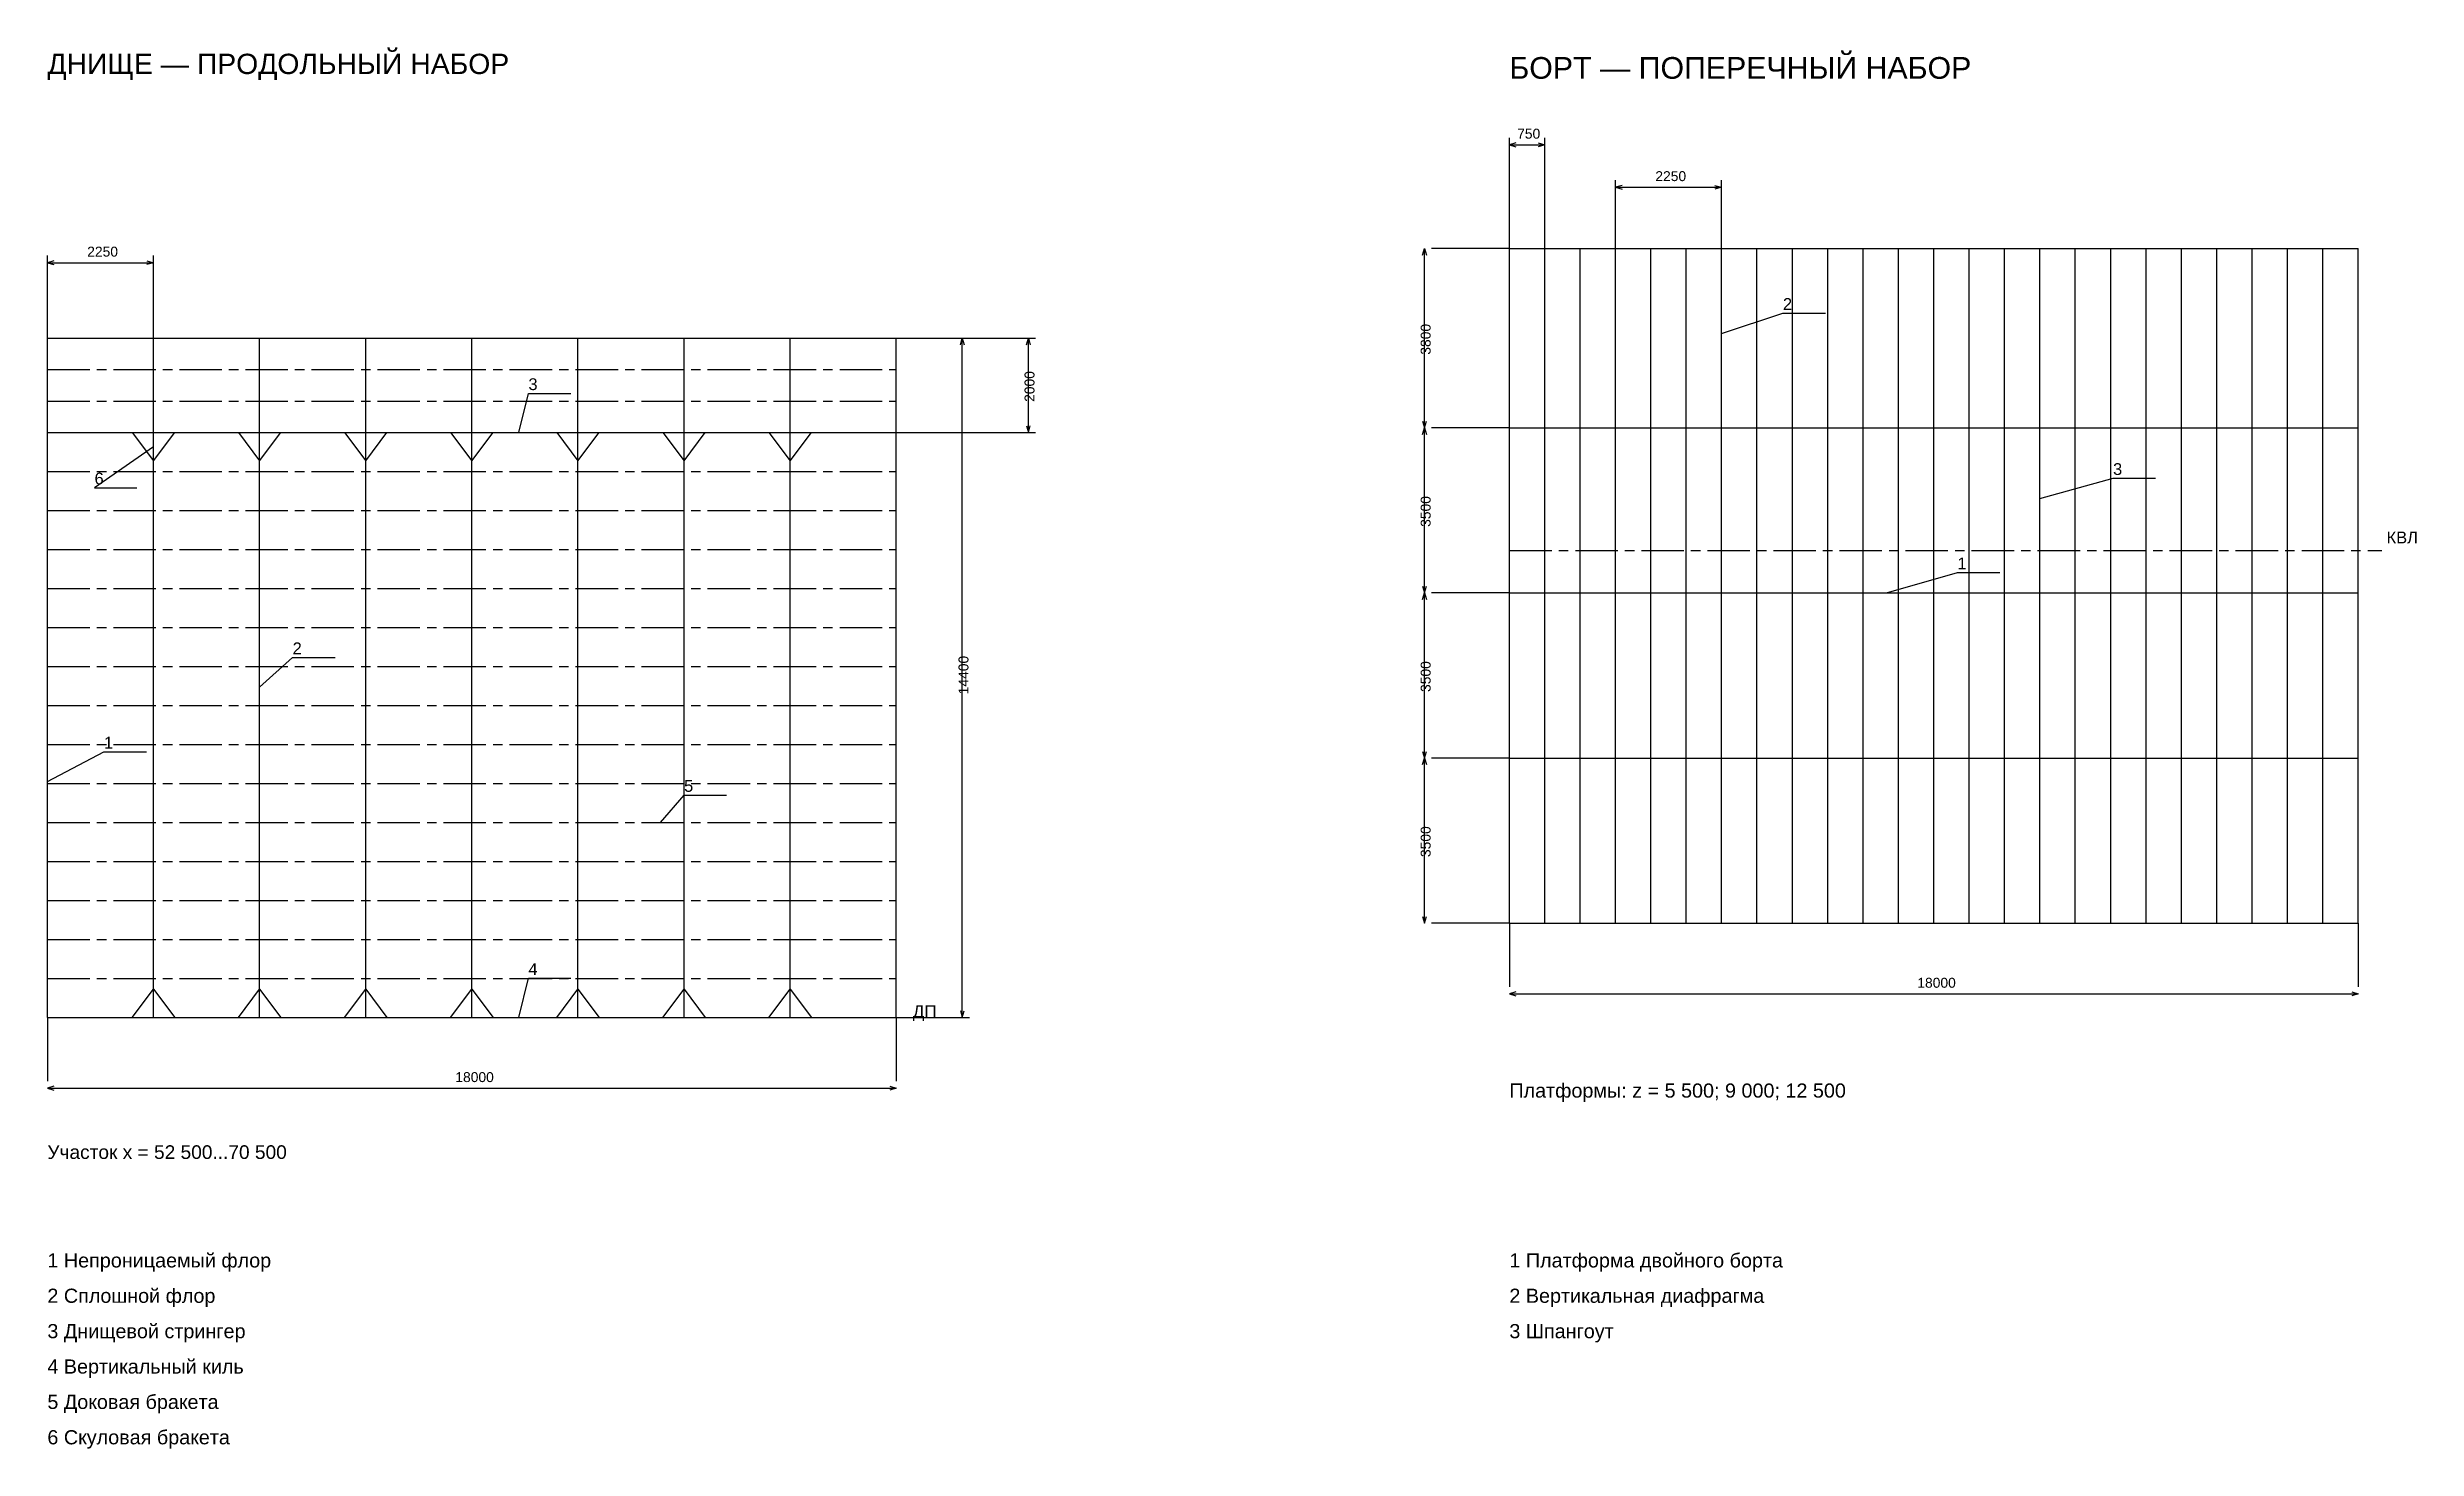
# Model space of a CAD drawing. Header units: millimetres. Extents: x -5500 to 166650, y -17240 to 192034.
# Drawn here: x 70000 to 120237, y 91860 to 121565 of the extents above; entities that cross this region are included whole.
import ezdxf

# ---------------------------------------------------------------- set-up
doc = ezdxf.new("R2010")
doc.units = ezdxf.units.MM
doc.linetypes.add('AXIS22', pattern=[1400, 900, -150, 200, -150])
for name, color, linetype in [('ARR_BOTTOM_CENTER', 30, 'AXIS22'), ('ARR_BOTTOM_DIM', 2, 'Continuous'), ('ARR_BOTTOM_HULL', 4, 'Continuous'), ('ARR_BOTTOM_MEMBER', 4, 'Continuous'), ('ARR_BOTTOM_SEAM', 7, 'Continuous'), ('ARR_BOTTOM_TEXT', 7, 'Continuous'), ('ARR_SIDE_CENTER', 30, 'AXIS22'), ('ARR_SIDE_DIM', 2, 'Continuous'), ('ARR_SIDE_HULL', 4, 'Continuous'), ('ARR_SIDE_MEMBER', 4, 'Continuous'), ('ARR_SIDE_SEAM', 7, 'Continuous'), ('ARR_SIDE_TEXT', 7, 'Continuous')]:
    doc.layers.add(name, color=color, linetype=linetype)
doc.styles.add('RU', font='arial.ttf')

msp = doc.modelspace()

# ---------------------------------------------------------------- texts
at = {"layer": 'ARR_BOTTOM_DIM', "style": 'RU'}
for s, p in [('2250', (70845, 117130)), ('18000', (78650, 99630))]:
    msp.add_text(s, height=210, dxfattribs=at).set_placement(p)
for s, p in [('2000', (90930, 114050)), ('14400', (89530, 107850))]:
    msp.add_text(s, height=210, rotation=90, dxfattribs=at).set_placement(p)
at = {"layer": 'ARR_BOTTOM_TEXT', "style": 'RU'}
for s, height, p in [('ДНИЩЕ — ПРОДОЛЬНЫЙ НАБОР', 430, (70000, 121000)), ('3', 250, (80200, 114300)), ('6', 250, (71000, 112300)), ('2', 250, (75200, 108700)), ('1', 250, (71200, 106700)), ('5', 250, (83500, 105783)), ('4', 250, (80200, 101900)), ('ДП', 260, (88350, 101000)), ('Участок x = 52 500...70 500', 290, (70000, 98000)), ('1 Непроницаемый флор', 300, (70000, 95700)), ('2 Сплошной флор', 300, (70000, 94950)), ('3 Днищевой стрингер', 300, (70000, 94200)), ('4 Вертикальный киль', 300, (70000, 93450)), ('5 Доковая бракета', 300, (70000, 92700)), ('6 Скуловая бракета', 300, (70000, 91950))]:
    msp.add_text(s, height=height, dxfattribs=at).set_placement(p)
at = {"layer": 'ARR_SIDE_DIM', "style": 'RU'}
for s, p in [('750', (101165, 119630)), ('2250', (104095, 118730)), ('18000', (109650, 101630))]:
    msp.add_text(s, height=210, dxfattribs=at).set_placement(p)
for s, p in [('3800', (99330, 115050)), ('3500', (99330, 111400)), ('3500', (99330, 107900)), ('3500', (99330, 104400))]:
    msp.add_text(s, height=210, rotation=90, dxfattribs=at).set_placement(p)
at = {"layer": 'ARR_SIDE_TEXT', "style": 'RU'}
for s, height, p in [('БОРТ — ПОПЕРЕЧНЫЙ НАБОР', 460, (101000, 120900)), ('2', 250, (106800, 116000)), ('3', 250, (113800, 112500)), ('КВЛ', 250, (119600, 111050)), ('1', 250, (110500, 110500)), ('Платформы: z = 5 500; 9 000; 12 500', 300, (101000, 99300)), ('1 Платформа двойного борта', 300, (101000, 95700)), ('2 Вертикальная диафрагма', 300, (101000, 94950)), ('3 Шпангоут', 300, (101000, 94200))]:
    msp.add_text(s, height=height, dxfattribs=at).set_placement(p)

# ---------------------------------------------------------------- linework, layer by layer
at = {"layer": 'ARR_BOTTOM_CENTER'}
for p, q in [((70000, 114733), (88000, 114733)), ((70000, 114067), (88000, 114067)), ((70000, 112573), (88000, 112573)), ((70000, 111747), (88000, 111747)), ((70000, 110920), (88000, 110920)), ((70000, 110093), (88000, 110093)), ((70000, 109267), (88000, 109267)), ((70000, 108440), (88000, 108440)), ((70000, 107613), (88000, 107613)), ((70000, 106787), (88000, 106787)), ((70000, 105960), (88000, 105960)), ((70000, 105133), (88000, 105133)), ((70000, 104307), (88000, 104307)), ((70000, 103480), (88000, 103480)), ((70000, 102653), (88000, 102653)), ((70000, 101827), (88000, 101827))]:
    msp.add_line(p, q, dxfattribs=at)
at = {"layer": 'ARR_BOTTOM_DIM'}
for p, q in [((70000, 115400), (70000, 117150)), ((72250, 115400), (72250, 117150)), ((70000, 117000), (72250, 117000)), ((88000, 115400), (89550, 115400)), ((88000, 115400), (90950, 115400)), ((89400, 101000), (89400, 115400)), ((90800, 113400), (90800, 115400)), ((88000, 113400), (90950, 113400)), ((70000, 101000), (70000, 99650)), ((88000, 101000), (88000, 99650)), ((88000, 101000), (89550, 101000)), ((70000, 99500), (88000, 99500))]:
    msp.add_line(p, q, dxfattribs=at)
for points in [[(70140, 117040), (70000, 117000), (70140, 116960)], [(72110, 117040), (72250, 117000), (72110, 116960)], [(89360, 115260), (89400, 115400), (89440, 115260)], [(90760, 115260), (90800, 115400), (90840, 115260)], [(90760, 113540), (90800, 113400), (90840, 113540)], [(89360, 101140), (89400, 101000), (89440, 101140)], [(70140, 99540), (70000, 99500), (70140, 99460)], [(87860, 99540), (88000, 99500), (87860, 99460)]]:
    msp.add_lwpolyline(points, dxfattribs=at)
at = {"layer": 'ARR_BOTTOM_HULL'}
for p, q in [((70000, 115400), (88000, 115400)), ((70000, 113400), (88000, 113400)), ((70000, 101000), (88000, 101000))]:
    msp.add_line(p, q, dxfattribs=at)
at = {"layer": 'ARR_BOTTOM_MEMBER'}
for p, q in [((70000, 101000), (70000, 115400)), ((72250, 101000), (72250, 115400)), ((74500, 101000), (74500, 115400)), ((76750, 101000), (76750, 115400)), ((79000, 101000), (79000, 115400)), ((81250, 101000), (81250, 115400)), ((83500, 101000), (83500, 115400)), ((85750, 101000), (85750, 115400)), ((88000, 101000), (88000, 115400))]:
    msp.add_line(p, q, dxfattribs=at)
for points in [[(71800, 113400), (72250, 112800), (72700, 113400)], [(74050, 113400), (74500, 112800), (74950, 113400)], [(76300, 113400), (76750, 112800), (77200, 113400)], [(78550, 113400), (79000, 112800), (79450, 113400)], [(80800, 113400), (81250, 112800), (81700, 113400)], [(83050, 113400), (83500, 112800), (83950, 113400)], [(85300, 113400), (85750, 112800), (86200, 113400)], [(71800, 101000), (72250, 101600), (72700, 101000)], [(74050, 101000), (74500, 101600), (74950, 101000)], [(76300, 101000), (76750, 101600), (77200, 101000)], [(78550, 101000), (79000, 101600), (79450, 101000)], [(80800, 101000), (81250, 101600), (81700, 101000)], [(83050, 101000), (83500, 101600), (83950, 101000)], [(85300, 101000), (85750, 101600), (86200, 101000)]]:
    msp.add_lwpolyline(points, dxfattribs=at)
at = {"layer": 'ARR_BOTTOM_SEAM'}
for p, q in [((70000, 101000), (70000, 115400)), ((88000, 101000), (88000, 115400))]:
    msp.add_line(p, q, dxfattribs=at)
for points in [[(80000, 113400), (80200, 114230), (81100, 114230)], [(72250, 113100), (71000, 112230), (71900, 112230)], [(74500, 108000), (75200, 108630), (76100, 108630)], [(70000, 106000), (71200, 106630), (72100, 106630)], [(83000, 105133), (83500, 105713), (84400, 105713)], [(80000, 101000), (80200, 101830), (81100, 101830)]]:
    msp.add_lwpolyline(points, dxfattribs=at)
at = {"layer": 'ARR_SIDE_CENTER'}
msp.add_line((101000, 110900), (119500, 110900), dxfattribs=at)
at = {"layer": 'ARR_SIDE_DIM'}
for p, q in [((101000, 117300), (101000, 119650)), ((101750, 117300), (101750, 119650)), ((101000, 119500), (101750, 119500)), ((103250, 117300), (103250, 118750)), ((103250, 118600), (105500, 118600)), ((105500, 117300), (105500, 118750)), ((99200, 113500), (99200, 117300)), ((101000, 117300), (99350, 117300)), ((99200, 110000), (99200, 113500)), ((101000, 113500), (99350, 113500)), ((101000, 113500), (99350, 113500)), ((99200, 106500), (99200, 110000)), ((101000, 110000), (99350, 110000)), ((101000, 110000), (99350, 110000)), ((99200, 103000), (99200, 106500)), ((101000, 106500), (99350, 106500)), ((101000, 106500), (99350, 106500)), ((101000, 103000), (99350, 103000)), ((101000, 103000), (101000, 101650)), ((119000, 103000), (119000, 101650)), ((101000, 101500), (119000, 101500))]:
    msp.add_line(p, q, dxfattribs=at)
for points in [[(101140, 119540), (101000, 119500), (101140, 119460)], [(101610, 119540), (101750, 119500), (101610, 119460)], [(103390, 118640), (103250, 118600), (103390, 118560)], [(105360, 118640), (105500, 118600), (105360, 118560)], [(99160, 117160), (99200, 117300), (99240, 117160)], [(99160, 113640), (99200, 113500), (99240, 113640)], [(99160, 113360), (99200, 113500), (99240, 113360)], [(99160, 110140), (99200, 110000), (99240, 110140)], [(99160, 109860), (99200, 110000), (99240, 109860)], [(99160, 106640), (99200, 106500), (99240, 106640)], [(99160, 106360), (99200, 106500), (99240, 106360)], [(99160, 103140), (99200, 103000), (99240, 103140)], [(101140, 101540), (101000, 101500), (101140, 101460)], [(118860, 101540), (119000, 101500), (118860, 101460)]]:
    msp.add_lwpolyline(points, dxfattribs=at)
at = {"layer": 'ARR_SIDE_HULL'}
for p, q in [((101000, 117300), (119000, 117300)), ((101000, 103000), (101000, 117300)), ((103250, 103000), (103250, 117300)), ((105500, 103000), (105500, 117300)), ((107750, 103000), (107750, 117300)), ((110000, 103000), (110000, 117300)), ((112250, 103000), (112250, 117300)), ((114500, 103000), (114500, 117300)), ((116750, 103000), (116750, 117300)), ((119000, 103000), (119000, 117300)), ((101000, 113500), (119000, 113500)), ((101000, 110000), (119000, 110000)), ((101000, 106500), (119000, 106500)), ((101000, 103000), (119000, 103000))]:
    msp.add_line(p, q, dxfattribs=at)
at = {"layer": 'ARR_SIDE_MEMBER'}
for p, q in [((101750, 103000), (101750, 117300)), ((102500, 103000), (102500, 117300)), ((104000, 103000), (104000, 117300)), ((104750, 103000), (104750, 117300)), ((106250, 103000), (106250, 117300)), ((107000, 103000), (107000, 117300)), ((108500, 103000), (108500, 117300)), ((109250, 103000), (109250, 117300)), ((110750, 103000), (110750, 117300)), ((111500, 103000), (111500, 117300)), ((113000, 103000), (113000, 117300)), ((113750, 103000), (113750, 117300)), ((115250, 103000), (115250, 117300)), ((116000, 103000), (116000, 117300)), ((117500, 103000), (117500, 117300)), ((118250, 103000), (118250, 117300))]:
    msp.add_line(p, q, dxfattribs=at)
at = {"layer": 'ARR_SIDE_SEAM'}
for points in [[(105500, 115500), (106800, 115930), (107700, 115930)], [(112250, 112000), (113800, 112430), (114700, 112430)], [(109000, 110000), (110500, 110430), (111400, 110430)]]:
    msp.add_lwpolyline(points, dxfattribs=at)

msp.set_redraw_order([(e.dxf.handle, doc.entitydb.next_handle()) for e in msp.query("TEXT MTEXT ATTDEF DIMENSION ARC_DIMENSION")])  # texts and dimensions are drawn at this point

doc.saveas('drawing.dxf')
